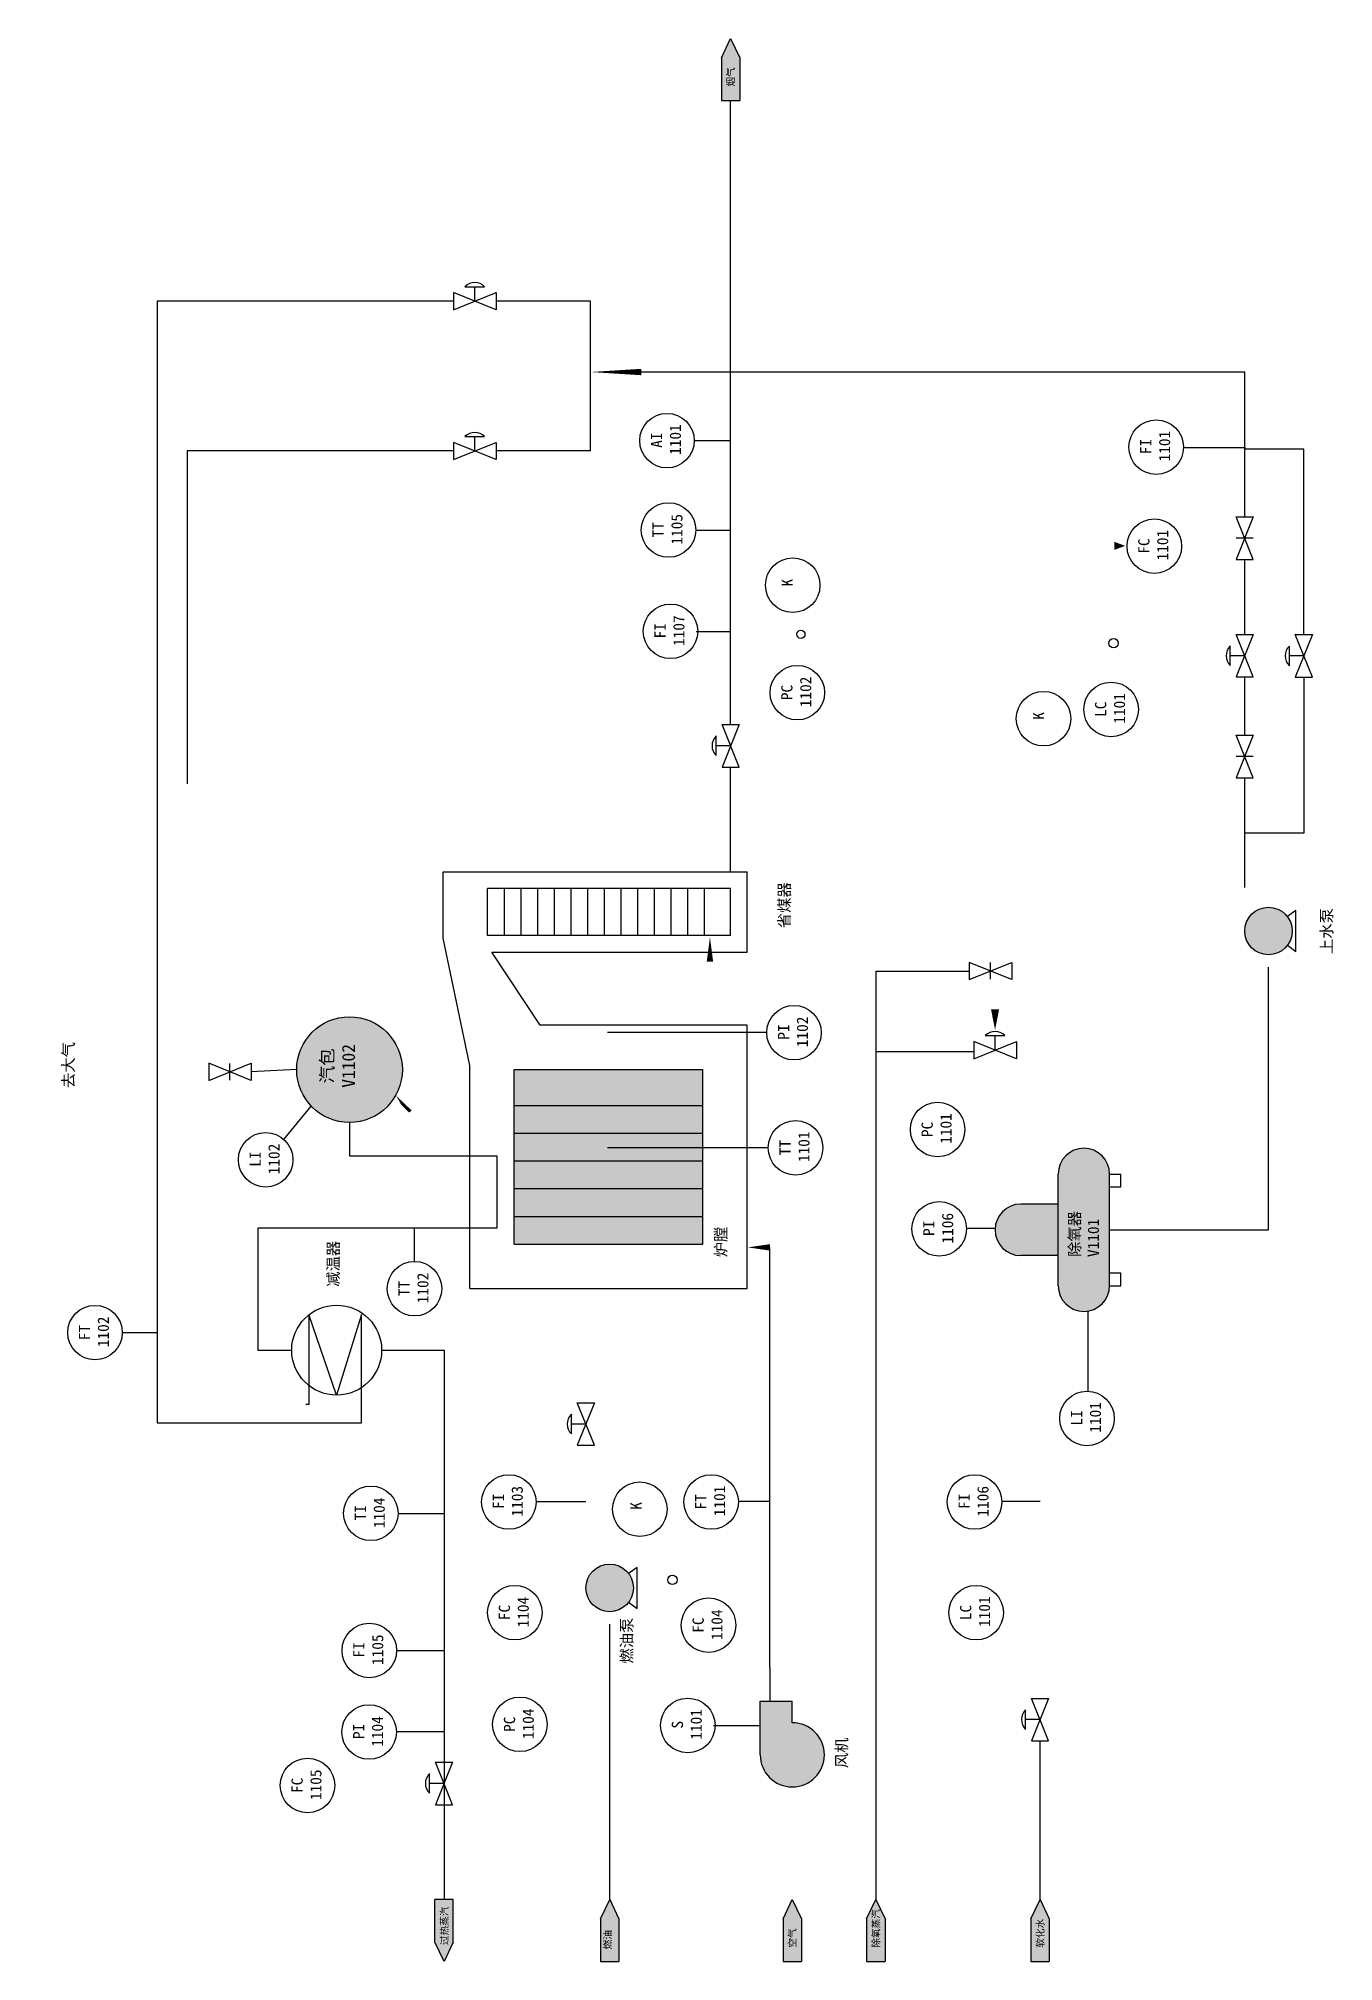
# Model space of a CAD drawing. Header units: millimetres. Extents: x 2177 to 15702, y 726 to 7744.
# Drawn here: x 11670 to 15702, y 1757 to 7744 of the extents above; entities that cross this region are included whole.
import ezdxf
from ezdxf.enums import TextEntityAlignment as Align

# ---------------------------------------------------------------- set-up
doc = ezdxf.new("R2010")
doc.units = ezdxf.units.MM
doc.styles.get("Standard").update_dxf_attribs({"font": ''})
doc.styles.get('Standard').set_extended_font_data('SimSun')
pattern_1 = [(90, (16427.961, -419.661), (-6.985, 4e-16), [5.08, -1.905]), (180, (16427.961, -419.661), (-9e-16, -6.985), [5.08, -1.905])]

msp = doc.modelspace()

# ---------------------------------------------------------------- texts
for s, height, p in [('烟气', 22, (13836.1, 7593.6)), ('K', 35, (14018, 6037.4)), ('K', 35, (14800.7, 5622.8)), ('省煤器', 35, (14009.3, 4973.8)), ('上水泵', 35, (15697.8, 4893.5)), ('去大气', 35, (11780.2, 4476.3)), ('炉膛', 35, (13811.5, 3949.5)), ('减温器', 35, (12604.6, 3857.5)), ('K', 35, (13547.5, 3163.6)), ('燃油泵', 35, (13518.6, 2684.7)), ('风机', 35, (14187.6, 2359.1)), ('除氧蒸汽', 22, (14288, 1800.3)), ('空气', 22, (14028, 1800.3)), ('软化水', 22, (14799.5, 1800.3)), ('燃油', 22, (13452.9, 1795.2))]:
    msp.add_text(s, height=height, rotation=90).set_placement(p)
msp.add_text('过热蒸汽', height=22, rotation=90).set_placement((12933, 1868.4), align=Align.MIDDLE)
at = {"char_height": 35, "attachment_point": 1, "rotation": 90}
for s, insert in [('\\pi-22.361;AI\\P\\pi-44.431;1101', (13576.4, 6491.7)), ('\\pi-21.972;FI\\P\\pi-44.431;1101', (15099.6, 6471.4)), ('\\pi-23.333;TT\\P\\pi-45.403;1105', (13581.3, 6213.4)), ('\\pi-23.431;FC\\P\\pi-44.431;1101', (15093.6, 6163.1)), ('\\pi-21.972;FI\\P\\pi-45.5;1107', (13587.4, 5898)), ('\\pi-23.431;PC\\P\\pi-45.403;1102', (13982.2, 5707.2)), ('\\pi-23.236;LC\\P\\pi-44.431;1101', (14959.1, 5654.9)), ('\\pi-21.972;PI\\P\\pi-45.403;1102', (13971.9, 4648.8)), ('\\pi-23.431;PC\\P\\pi-44.431;1101', (14419, 4347.1)), ('\\pi-23.333;TT\\P\\pi-44.431;1101', (13976.7, 4290.2)), ('\\pi-21.778;LI\\P\\pi-45.403;1102', (12326.9, 4253.1)), ('\\pi-21.972;PI\\P\\pi-45.597;1106', (14424.1, 4037.8)), ('\\pi-23.333;TT\\P\\pi-45.403;1102', (12790.4, 3851.7)), ('\\pi-23.431;FT\\P\\pi-45.403;1102', (11795.5, 3715)), ('\\pi-21.778;LI\\P\\pi-44.431;1101', (14884.1, 3447.8)), ('\\pi-21.972;FI\\P\\pi-45.403;1103', (13084.1, 3187.8)), ('\\pi-23.431;FT\\P\\pi-44.431;1101', (13714.1, 3187.8)), ('\\pi-21.972;FI\\P\\pi-45.597;1106', (14534.1, 3187.8)), ('\\pi-21.875;TI\\P\\pi-46.083;1104', (12654.4, 3152.3)), ('\\pi-23.431;FC\\P\\pi-46.083;1104', (13102.7, 2843.3)), ('\\pi-23.236;LC\\P\\pi-44.431;1101', (14538.9, 2843.1)), ('\\pi-23.431;FC\\P\\pi-46.083;1104', (13705.9, 2804.2)), ('\\pi-21.972;FI\\P\\pi-45.403;1105', (12649.6, 2725.6)), ('\\pi-21.972;PI\\P\\pi-46.083;1104', (12649, 2471.7)), ('\\pi-23.431;PC\\P\\pi-46.083;1104', (13118.5, 2495.5)), ('\\pi-9.9167;S\\P\\pi-44.431;1101', (13641.3, 2492.2)), ('\\pi-23.431;FC\\P\\pi-45.403;1105', (12457.3, 2305.2))]:
    msp.add_mtext(s, dxfattribs=dict(at, insert=insert))
at = {"rotation": 90}
for s, width, insert, char_height, attachment_point in [('汽包\\PV1102', 210, (12548, 4545.3), 40, 2), ('除氧器\\PV1101', 230, (14878, 3950.3), 35, 1)]:
    msp.add_mtext_dynamic_manual_height_columns(s, width=width, gutter_width=110, heights=[0], dxfattribs=dict(at, insert=insert, char_height=char_height, attachment_point=attachment_point))

# ---------------------------------------------------------------- blocks, each defined once
blk = doc.blocks.new('风机')
for p, q in [((0, 92.5), (155.1, 92.5)), ((155.1, 92.5), (155.1, 0)), ((92.5, 0), (155.1, 0))]:
    blk.add_line(p, q)
blk.add_arc((0, 0), 92.5, 90, 0)
blk = doc.blocks.new('调节阀')
for p, q in [((-66.2, -26.7), (66.2, 26.7)), ((66.2, -26.7), (-66.2, 26.7)), ((-66.2, 26.7), (-66.2, -26.7)), ((-30.6, 45.1), (30.6, 45.1)), ((0, 0), (0, 45.1)), ((66.2, 26.7), (66.2, -26.7))]:
    blk.add_line(p, q)
blk.add_arc((0, 14.5), 43.3, 45, 135)
blk = doc.blocks.new('阀门')
for p, q in [((-66.2, -26.7), (66.2, 26.7)), ((66.2, -26.7), (-66.2, 26.7)), ((-66.2, 26.7), (-66.2, -26.7)), ((0, -26), (0, 26)), ((66.2, 26.7), (66.2, -26.7))]:
    blk.add_line(p, q)
blk = doc.blocks.new('除氧器')
for p, q in [((-80, -116.5), (-80, 0)), ((80, -116.5), (80, 0)), ((-173.8, -116.5), (173.8, -116.5)), ((-173.8, -276.5), (173.8, -276.5)), ((-173.8, -276.5), (-173.8, -311.9)), ((-133.8, -276.5), (-133.8, -311.9)), ((133.8, -276.5), (133.8, -311.9)), ((173.8, -276.5), (173.8, -311.9)), ((-173.8, -311.9), (-133.8, -311.9)), ((133.8, -311.9), (173.8, -311.9))]:
    blk.add_line(p, q)
for centre, start, end in [((0, 0), 0, 180), ((-173.8, -196.5), 90, 270), ((173.8, -196.5), 270, 90)]:
    blk.add_arc(centre, 80, start, end)
blk = doc.blocks.new('进出标志')
for p, q in [((-41.6, 20), (-134.2, 20)), ((-134.2, 20), (-134.2, -20)), ((-41.6, 20), (0, 0)), ((0, 0), (-41.6, -20)), ((-41.6, -20), (-134.2, -20))]:
    blk.add_line(p, q)
blk = doc.blocks.new('锅炉')
for p, q in [((402, 500), (631, 547.9)), ((631, 547.9), (750.6, 547.9)), ((750.6, 547.9), (750.6, 0)), ((0, 500), (0, 0)), ((0, 500), (402, 500)), ((474.3, 373.3), (605.8, 460)), ((605.8, 460), (605.8, 0)), ((635.8, 30), (635.8, 467.9)), ((635.8, 467.9), (720.6, 467.9)), ((720.6, 30), (720.6, 467.9)), ((80, 420), (394.3, 420)), ((80, 420), (80, 80)), ((130, 420), (130, 80)), ((180, 420), (180, 80)), ((230, 420), (230, 80)), ((280, 420), (280, 80)), ((330, 420), (330, 80)), ((394.3, 420), (394.3, 80)), ((720.6, 437.9), (635.8, 437.9)), ((720.6, 407.9), (635.8, 407.9)), ((720.6, 407.9), (635.8, 407.9)), ((720.6, 407.9), (635.8, 407.9)), ((474.3, 0), (474.3, 373.3)), ((720.6, 377.9), (635.8, 377.9)), ((720.6, 347.9), (635.8, 347.9)), ((720.6, 317.9), (635.8, 317.9)), ((720.6, 287.9), (635.8, 287.9)), ((720.6, 257.9), (635.8, 257.9)), ((720.6, 227.9), (635.8, 227.9)), ((720.6, 197.9), (635.8, 197.9)), ((720.6, 167.9), (635.8, 167.9)), ((720.6, 137.9), (635.8, 137.9)), ((720.6, 107.9), (635.8, 107.9)), ((80, 80), (394.3, 80)), ((720.6, 77.9), (635.8, 77.9)), ((0, 0), (474.3, 0)), ((635.8, 30), (720.6, 30)), ((605.8, 0), (750.6, 0))]:
    blk.add_line(p, q)
blk = doc.blocks.new('泵')
for p, q in [((-44.6, -59.1), (-64, -85.6)), ((64, -85.6), (44.6, -59.1)), ((-64, -85.6), (64, -85.6)), ((-64, -85.6), (64, -85.6))]:
    blk.add_line(p, q)
for points in [[(0, 74, 0, 0, 0), (84.6, 74, 20, 0, 0), (134.8, 74, 0, 0, 0)], [(-112.6, 0, 0, 0, 0), (-46.4, 0, 20, 0, 0), (0, 0, 0, 0, 0)]]:
    blk.add_lwpolyline(points, format="xyseb")
blk.add_circle((0, 0), 74)

# ---------------------------------------------------------------- hatches: boundary and pattern name
at = {"true_color": 0xccccc7}
h = msp.add_hatch(dxfattribs=at)
h.set_pattern_fill('ANGLE', color=9, angle=90)
h.set_pattern_definition(pattern_1)
h.paths.add_polyline_path([(14728, 3954.9), (14844.5, 3954.9), (14844.5, 4114.9), (14728, 4114.9, 1)])
h.paths.add_polyline_path([(15004.5, 4208.7, 1), (14844.5, 4208.7), (14844.5, 3861.1, 1), (15004.5, 3861.1)])
h.paths.add_polyline_path([(12473.4, 4533.6, 1), (12802.5, 4533.6, 1)])
h.paths.add_polyline_path([(13987.7, 1757.2), (14045.3, 1757.2), (14045.3, 1890.4), (14016.5, 1950.4), (13987.7, 1890.4)])
h.paths.add_polyline_path([(13419.2, 1757.2), (13476.8, 1757.2), (13476.8, 1890.4), (13448, 1950.4), (13419.2, 1890.4)])
h.paths.add_polyline_path([(14305.3, 1757.2), (14305.3, 1890.4), (14276.5, 1950.4), (14247.7, 1890.4), (14247.7, 1757.2)])
h.paths.add_polyline_path([(14816.8, 1890.4), (14788, 1950.4), (14759.2, 1890.4), (14759.2, 1757.2), (14816.8, 1757.2)])
h.paths.add_polyline_path([(13795.8, 7683.6), (13795.8, 7550.4), (13853.4, 7550.4), (13853.4, 7683.6), (13824.6, 7743.6)])
h.paths.add_polyline_path([(12903.6, 1950.4), (12903.6, 1817.1), (12932.4, 1757.2), (12961.2, 1817.1), (12961.2, 1950.4)])
h.paths.add_polyline_path([(14992.9, 3936.7), (14992.9, 4103.6), (14867.3, 4103.6), (14867.3, 3936.7)], flags=24)
h.paths.add_polyline_path([(12679.5, 4465.6), (12679.5, 4627.8), (12536, 4627.8), (12536, 4465.6)], flags=24)
h.paths.add_polyline_path([(14038.5, 1793.1), (14038.5, 1870.1), (13995.2, 1870.1), (13995.2, 1793.1)], flags=24)
h.paths.add_polyline_path([(13463.6, 1788), (13463.6, 1865), (13420.1, 1865), (13420.1, 1788)], flags=24)
h.paths.add_polyline_path([(14298.7, 1793), (14298.7, 1932.8), (14254.9, 1932.8), (14254.9, 1793)], flags=24)
h.paths.add_polyline_path([(14809.8, 1793.2), (14809.8, 1901.4), (14766.7, 1901.4), (14766.7, 1793.2)], flags=24)
h.paths.add_polyline_path([(13846.6, 7586.3), (13846.6, 7663.3), (13803.4, 7663.3), (13803.4, 7586.3)], flags=24)
h.paths.add_polyline_path([(12954.9, 1798.5), (12954.9, 1938.3), (12911.1, 1938.3), (12911.1, 1798.5)], flags=25)
at = {"true_color": 0xa8717f}
h = msp.add_hatch(dxfattribs=at)
h.set_pattern_fill('ANGLE', color=243, angle=90)
h.set_pattern_definition(pattern_1)
h.paths.add_polyline_path([(13876.5, 3852.2), (13876.5, 4290.2), (13738.2, 4290.2), (13738.2, 3990.4), (13150.7, 3990.4), (13150.7, 4336), (13012.5, 4336), (13012.5, 4265.5), (13096.5, 4265.5), (13096.5, 4040), (13012.5, 4040), (13012.5, 3852.2)], flags=0)
h.paths.add_polyline_path([(13150.7, 4533.6), (13150.7, 4422.4), (13738.2, 4422.4), (13738.2, 4533.6)], flags=0)
h.paths.add_polyline_path([(13738.2, 4336), (13738.2, 4422.4), (13150.7, 4422.4), (13150.7, 4336)], flags=0)
h.paths.add_polyline_path([(13738.2, 4249.6), (13738.2, 4336), (13150.7, 4336), (13150.7, 4249.6)], flags=0)
h.paths.add_polyline_path([(13150.7, 4163.2), (13150.7, 4076.8), (13738.2, 4076.8), (13738.2, 4163.2)], flags=0)
h.paths.add_polyline_path([(13738.2, 3990.4), (13738.2, 4076.8), (13150.7, 4076.8), (13150.7, 3990.4)], flags=0)
h.paths.add_polyline_path([(13738.2, 4163.2), (13738.2, 4249.6), (13150.7, 4249.6), (13150.7, 4163.2)], flags=0)
h.paths.add_polyline_path([(13738.2, 3990.4), (13150.7, 3990.4), (13150.7, 4533.6), (13078, 4533.6), (13012.5, 4533.6), (13012.5, 3852.2), (13876.5, 3852.2), (13876.5, 4671.8), (13231.4, 4671.8), (13100.9, 4869.5), (12945, 4869.5), (13015.3, 4533.6), (13078, 4533.6), (13158, 4533.6), (13738.2, 4533.6)], flags=0)
h.paths.add_polyline_path([(13012.5, 4546.9), (13012.5, 3852.2), (13876.5, 3852.2), (13876.5, 4671.8), (13231.4, 4671.8), (13081.5, 4898.9), (13876.5, 4898.9), (13876.5, 5149.3), (12929.8, 5149.3), (12929.8, 4942.5)], flags=17)
h.paths.add_polyline_path([(13068, 4950.8), (13068, 5097.4), (13824.6, 5097.4), (13824.6, 4950.8)], flags=0)
h.paths.add_polyline_path([(13119.8, 5097.4), (13068, 5097.4), (13068, 4950.8), (13119.8, 4950.8)], flags=0)
h.paths.add_polyline_path([(13078, 4533.6), (13012.5, 4533.6), (13012.5, 3852.2), (13876.5, 3852.2), (13876.5, 4671.8), (13231.4, 4671.8), (13081.5, 4898.9), (13876.5, 4898.9), (13876.5, 5149.3), (12929.8, 5149.3), (12929.8, 4942.5), (13015.3, 4533.6), (13078, 4533.6), (13158, 4533.6), (13738.2, 4533.6), (13738.2, 3990.4), (13150.7, 3990.4), (13150.7, 4533.6)], flags=17)
h.paths.add_polyline_path([(13741.9, 5097.4), (13690.1, 5097.4), (13690.1, 4950.8), (13741.9, 4950.8)], flags=0)
h.paths.add_polyline_path([(13119.8, 4950.8), (13171.7, 4950.8), (13171.7, 5097.4), (13119.8, 5097.4)], flags=0)
h.paths.add_polyline_path([(13223.5, 5097.4), (13171.7, 5097.4), (13171.7, 4950.8), (13223.5, 4950.8)], flags=0)
h.paths.add_polyline_path([(13275.4, 5097.4), (13223.5, 5097.4), (13223.5, 4950.8), (13275.4, 4950.8)], flags=0)
h.paths.add_polyline_path([(13327.2, 5097.4), (13275.4, 5097.4), (13275.4, 4950.8), (13327.2, 4950.8)], flags=0)
h.paths.add_polyline_path([(13379, 5097.4), (13327.2, 5097.4), (13327.2, 4950.8), (13379, 4950.8)], flags=0)
h.paths.add_polyline_path([(13827.9, 3938.1), (13827.9, 4060.5), (13759.4, 4060.5), (13759.4, 3938.1)], flags=8)
at = {"true_color": 0x6b6a61}
h = msp.add_hatch(dxfattribs=at)
h.set_pattern_fill('ANGLE', color=251, angle=90)
h.set_pattern_definition(pattern_1)
h.paths.add_polyline_path([(14016.5, 2500.6), (14016.5, 2568.2), (13916.6, 2568.2), (13916.6, 2400.7, 2.414214)])
h.paths.add_polyline_path([(13373.9, 2920.3, 1), (13522, 2920.3, 1)])
h.paths.add_polyline_path([(15425, 4965.3, 1), (15573.1, 4965.3, 1)])

# ---------------------------------------------------------------- linework, layer by layer
for p, q in [((12039.1, 6925.8), (12039.1, 6791.4)), ((13388, 6459.4), (13388, 6925.8)), ((13711.3, 6491.7), (13822.7, 6491.7)), ((15238, 6470.3), (15428, 6470.3)), ((12258, 6459.4), (12132.5, 6459.4)), ((12132.5, 6459.4), (12132.5, 6055.5)), ((15609.3, 6465.1), (15424.5, 6465.1)), ((15609.3, 5887.8), (15609.3, 6465.1)), ((13716.1, 6213.4), (13822.7, 6213.4)), ((15425, 5888.3), (15425, 6122)), ((13717.4, 5898), (13822.7, 5898)), ((15425, 5574.4), (15425, 5755.9)), ((15610.6, 5271), (15610.6, 5755.9)), ((15425, 5100.1), (15425, 5442)), ((15425, 5271), (15610.6, 5271)), ((13937, 4648.8), (13441.5, 4648.8)), ((12433.6, 4316.2), (12518.9, 4420)), ((12638, 4369.1), (12638, 4265.5)), ((12638, 4265.5), (13096.5, 4265.5)), ((13096.5, 4265.5), (13096.5, 4040)), ((13941.9, 4290.2), (13441.5, 4290.2)), ((12840.4, 3936.5), (12840.4, 4040.2)), ((14558, 4040.3), (14648, 4040.3)), ((14938, 3530.3), (14938, 3780.3)), ((11930.4, 3715), (12038.6, 3715)), ((12511.5, 3770.5), (12511.5, 3491.2)), ((12511.5, 3491.2), (12501.9, 3491.2)), ((13373.9, 3187.8), (13220.1, 3187.8)), ((13848, 3190.3), (13948, 3190.3)), ((14668, 3190.3), (14788, 3190.3)), ((12789.3, 3152.3), (12931.8, 3152.3)), ((12784.4, 2725.6), (12931.8, 2725.6)), ((13947.1, 2672.3), (13947.1, 2568.2)), ((12787.8, 2473.7), (12933.7, 2473.7)), ((13771.3, 2492.2), (13916, 2492.2)), ((13448, 1950.4), (13448, 2408.4)), ((14788, 2010.3), (14788, 2444.2)), ((14788, 1950.4), (14788, 2010.3))]:
    msp.add_line(p, q)
for points in [[(13824.6, 5607.8), (13824.6, 7550.4)], [(12961.8, 6925.8), (12039.1, 6925.8)], [(13388, 6925.8), (13098, 6925.8)], [(12039.1, 6791.4), (12039.1, 3556), (12039.1, 3500.7), (12039.1, 3500.7), (12039.1, 3434.3), (12675.5, 3434.3), (12675.5, 3771.5), (12598, 3520.3), (12511.2, 3771.5), (12511.1, 3770.2)], [(15425, 6254.3), (15425, 6705.2), (13547, 6705.2)], [(12961.8, 6459.4), (12628, 6459.4), (12258, 6459.4)], [(13388, 6459.4), (13098, 6459.4)], [(12132.5, 6055.5), (12132.5, 5423.3)], [(13824.6, 5149.3), (13824.6, 5475.5)], [(15004.5, 4034.9), (15499.1, 4034.9), (15499.1, 4852.7)], [(14278, 1950.3), (14278, 4590.3), (14278, 4840.3), (14568, 4840.3)], [(14278, 4590.3), (14581.7, 4590.3)], [(12473.4, 4533.6), (12332.1, 4526.8)], [(13096.5, 4040), (12352.2, 4040), (12352.2, 3660.3), (12458, 3660.3)], [(13947.1, 2672.3), (13947.1, 3980.3)], [(12738, 3660.3), (12932.4, 3660.3), (12932.4, 1950.4)], [(13448, 2408.4), (13448, 2807.7)]]:
    msp.add_lwpolyline(points)
for points in [[(13547, 6705.2, 20, 0, 0), (13388, 6705.2, 0, 0, 0)], [(13629, 6407.5, 0, 0, 0), (13629, 6354.2, 0, 0, 0), (14192, 6354.2, 0, 0, 0), (14192, 3507.8, 0, 0, 0), (13652.6, 3507.8, 0, 0, 0), (13652.6, 2985.5, 20, 0, 0), (13652.6, 2954.3, 0, 0, 0)], [(15156, 6386.8, 0, 0, 0), (15156, 6293.7, 25, 0, 0), (15155, 6247.1, 0, 0, 0)], [(15019.1, 5875.5, 0, 0, 0), (15019.1, 6164.1, 25, 0, 0), (15053, 6164.1, 0, 0, 0)], [(13771.5, 3279.9, 0, 0, 0), (13771.5, 3373.2, 0, 0, 0), (14221.4, 3373.2, 0, 0, 0), (14221.4, 6045.8, 0, 0, 0), (14145.1, 6045.8, 20, 0, 0), (14111.2, 6045.8, 0, 0, 0)], [(15151.2, 6078.5, 0, 0, 0), (15151.2, 5822.1, 0, 0, 0), (15324.5, 5822.1, 0, 0, 0), (15324.5, 5822.1, 0, 0, 0), (15324.5, 5822.1, 25, 0, 0), (15367.2, 5822.1, 0, 0, 0)], [(14047.6, 5956.8, 0, 0, 0), (14047.6, 5935.6, 20, 0, 0), (14047.6, 5897.4, 0, 0, 0)], [(14031.4, 5889.2, 0, 0, 0), (13898.6, 5889.2, 0, 0, 0), (13898.6, 5683.1, 0, 0, 0), (13710.9, 5683.1, 0, 0, 0), (13710.9, 5543.5, 0, 0, 0), (13729.2, 5543.5, 20, 0, 0), (13760.7, 5543.5, 0, 0, 0)], [(14043.4, 5791.4, 0, 0, 0), (14043.4, 5833.8, 20, 0, 0), (14043.4, 5884.7, 0, 0, 0)], [(14806, 5710.7, 0, 0, 0), (14806, 5858.6, 0, 0, 0), (14985.2, 5858.6, 25, 0, 0), (15009.1, 5858.6, 0, 0, 0)], [(15016.7, 5737.3, 0, 0, 0), (15016.7, 5812.5, 25, 0, 0), (15016.7, 5856.1, 0, 0, 0)], [(14032.9, 4738.2, 0, 0, 0), (14032.9, 5570.2, 20, 0, 0), (14032.9, 5615.3, 0, 0, 0)], [(12615, 2719.2, 0, 0, 0), (11682.1, 2719.2, 0, 0, 0), (11682.1, 5344.2, 0, 0, 0), (14809.9, 5344.2, 0, 0, 0), (14809.9, 5448.9, 0, 0, 0), (14809.9, 5448.9, 25, 0, 0), (14809.9, 5541.4, 0, 0, 0)], [(12382.7, 4337.7, 0, 0, 0), (12382.7, 5241.9, 0, 0, 0), (15013.6, 5241.9, 0, 0, 0), (15013.6, 5449.7, 25, 0, 0), (15013.6, 5547.5, 0, 0, 0)], [(12132.5, 5423.3, 0, 0, 0), (12132.5, 4964.3, 20, 0, 0), (12132.5, 4869.5, 0, 0, 0)], [(12929.8, 5045.9, 0, 0, 0), (12638, 5045.9, 0, 0, 0), (12638, 4780.3, 20, 0, 0), (12638, 4710.3, 0, 0, 0)], [(12511.5, 3491.2, 0, 0, 0), (12132.5, 3491.2, 0, 0, 0), (12132.5, 4756.7, 20, 0, 0), (12132.5, 4869.5, 0, 0, 0), (13760.2, 4869.5, 20, 0, 0), (13760.2, 4946.2, 0, 0, 0)], [(14708, 4840.3, 0, 0, 0), (14938, 4840.3, 0, 0, 0), (14938, 4400.3, 20, 0, 0), (14938, 4310.3, 0, 0, 0)], [(14474.3, 4431.8, 0, 0, 0), (14474.3, 4720.9, 0, 0, 0), (14647.9, 4720.9, 0, 0, 0), (14647.9, 4720.9, 25, 0, 0), (14647.9, 4657, 0, 0, 0)], [(14714.1, 4594.4, 0, 0, 0), (14789.2, 4594.4, 0, 0, 0), (14789.2, 4182.5, 20, 0, 0), (14789.2, 4114.9, 0, 0, 0)], [(12199.7, 4526.8, 0, 0, 0), (11911.9, 4526.8, 20, 0, 0), (11826.9, 4526.8, 0, 0, 0)], [(12802.5, 4533.6, 0, 0, 0), (13078, 4533.6, 20, 0, 0), (13158, 4533.6, 0, 0, 0)], [(13150.7, 4336, 0, 0, 0), (12888, 4336, 0, 0, 0), (12823.7, 4400.2, 20, 0, 0), (12782.9, 4452.8, 0, 0, 0)], [(14478.5, 4122.5, 0, 0, 0), (14478.5, 4217.1, 25, 0, 0), (14478.5, 4258.5, 0, 0, 0)], [(13947.1, 3980.3, 0, 0, 0), (13947.1, 3980.3, 20, 0, 0), (13878, 3980.3, 0, 0, 0)], [(14788, 2576.5, 0, 0, 0), (14788, 3880.3, 20, 0, 0), (14788, 3950.3, 0, 0, 0)], [(13373.9, 3055.1, 0, 0, 0), (13373.9, 3805.4, 20, 0, 0), (13373.9, 3851.4, 0, 0, 0)], [(13067.8, 2849.3, 0, 0, 0), (12980.9, 2849.3, 0, 0, 0), (12980.9, 3430.1, 0, 0, 0), (13253.3, 3430.1, 20, 0, 0), (13304.6, 3430.1, 0, 0, 0)], [(13136.1, 3272.8, 0, 0, 0), (13136.1, 3347.7, 0, 0, 0), (13545.3, 3347.7, 0, 0, 0), (13545.3, 3300.3, 20, 0, 0), (13545.3, 3257.8, 0, 0, 0)], [(14942.8, 3363.4, 0, 0, 0), (14942.8, 2837, 0, 0, 0), (14718.7, 2837, 25, 0, 0), (14677.5, 2837, 0, 0, 0)], [(13138.8, 3106.1, 0, 0, 0), (13138.8, 2995.5, 20, 0, 0), (13138.8, 2944.1, 0, 0, 0)], [(13548.8, 3077.5, 0, 0, 0), (13548.8, 2958.8, 0, 0, 0), (13602.9, 2958.8, 20, 0, 0), (13633.9, 2958.8, 0, 0, 0)], [(13777.4, 3100.1, 0, 0, 0), (13777.4, 2957.4, 20, 0, 0), (13777.4, 2901.8, 0, 0, 0)], [(13639, 2925.3, 0, 0, 0), (13639, 2814.3, 0, 0, 0), (13646.7, 2814.3, 20, 0, 0), (13667.4, 2814.3, 0, 0, 0)], [(13182.3, 2580.6, 0, 0, 0), (13182.3, 2699.1, 20, 0, 0), (13182.3, 2750.5, 0, 0, 0)], [(14594.3, 2758.4, 0, 0, 0), (14594.3, 2510.3, 0, 0, 0), (14670, 2510.3, 25, 0, 0), (14730.1, 2510.3, 0, 0, 0)], [(13754.6, 2719.5, 0, 0, 0), (13754.6, 2649.9, 0, 0, 0), (13675.1, 2649.9, 0, 0, 0), (13675.1, 2615.1, 20, 0, 0), (13675.1, 2582.8, 0, 0, 0)], [(12704.7, 2649, 0, 0, 0), (12704.7, 2602, 0, 0, 0), (12503.5, 2602, 0, 0, 0), (12503.5, 2424.2, 20, 0, 0), (12503.5, 2392.8, 0, 0, 0)], [(12704.6, 2387, 0, 0, 0), (12704.6, 2157.8, 0, 0, 0), (13170.4, 2157.8, 0, 0, 0), (13170.4, 2335.6, 20, 0, 0), (13170.4, 2394.9, 0, 0, 0), (13170.4, 2387, 0, 0, 0)], [(12498.3, 2220.2, 0, 0, 0), (12498.3, 2181, 0, 0, 0), (12824.9, 2181, 0, 0, 0), (12824.9, 2311.7, 0, 0, 0), (12845.8, 2311.7, 20, 0, 0), (12877.1, 2311.7, 0, 0, 0)], [(14016.5, 1950.4, 0, 0, 0), (14016.5, 2260.3, 20, 0, 0), (14016.5, 2300.3, 0, 0, 0)]]:
    msp.add_lwpolyline(points, format="xyseb")
for centre, radius in [((13626.4, 6491.7), 84.9), ((15149.6, 6471.4), 84.9), ((13631.3, 6213.4), 84.9), ((15143.6, 6163.1), 84.9), ((14017.9, 6041.6), 84.9), ((13637.4, 5898), 84.9), ((14043.4, 5888.9), 12.7), ((15016.7, 5861), 14.5), ((14032.2, 5707.2), 84.9), ((14798.9, 5626.2), 84.9), ((15009.1, 5654.9), 84.9), ((14021.9, 4648.8), 84.9), ((12638, 4533.6), 164.5), ((14469, 4347.1), 84.9), ((14026.7, 4290.2), 84.9), ((12376.9, 4253.1), 84.9), ((14474.1, 4037.8), 84.9), ((12840.4, 3851.7), 84.9), ((11845.5, 3715), 84.9), ((12598, 3660.3), 140), ((14934.1, 3447.8), 84.9), ((12704.4, 3152.3), 84.9), ((13134.1, 3187.8), 84.9), ((13541.9, 3165.2), 84.9), ((13764.1, 3187.8), 84.9), ((14584.1, 3187.8), 84.9), ((13643.5, 2945.2), 14.5), ((13152.7, 2843.3), 84.9), ((13755.9, 2804.2), 84.9), ((14588.9, 2843.1), 84.9), ((12699.6, 2725.6), 84.9), ((13168.5, 2495.5), 84.9), ((13691.3, 2492.2), 84.9), ((12699, 2471.7), 84.9), ((12507.3, 2305.2), 84.9)]:
    msp.add_circle(centre, radius)

# ---------------------------------------------------------------- block references
for name, p, xscale, yscale, zscale, rotation in [('进出标志', (13824.6, 7743.6), 1.44, 1.44, 1.44, 90), ('锅炉', (13876.5, 3852.2), 1.728, 1.728, 1.728, 90), ('风机', (14016.5, 2400.7), 1.080000000000109, 1.080000000000109, 1.080000000000109, 90), ('进出标志', (12932.4, 1757.2), 1.44, 1.44, 1.44, 270), ('进出标志', (13448, 1950.4), 1.44, 1.44, 1.44, 90), ('进出标志', (14016.5, 1950.4), 1.44, 1.44, 1.44, 90), ('进出标志', (14276.5, 1950.4), 1.44, 1.44, 1.44, 90), ('进出标志', (14788, 1950.4), 1.44, 1.44, 1.44, 90)]:
    msp.add_blockref(name, p, dxfattribs=dict(xscale=xscale, yscale=yscale, zscale=zscale, rotation=rotation))
for name, p in [('调节阀', (13028, 6925.8)), ('调节阀', (13028, 6459.4)), ('阀门', (14633.9, 4840.8)), ('调节阀', (14647.9, 4594.4)), ('阀门', (12265.9, 4526.8))]:
    msp.add_blockref(name, p)
at = {"rotation": 90}
for name, p in [('阀门', (15425, 6188.2)), ('调节阀', (15425, 5822.1)), ('调节阀', (15609.3, 5821.6)), ('调节阀', (13824.6, 5541.6)), ('阀门', (15425, 5508.2)), ('泵', (15499.1, 4965.3)), ('除氧器', (14728, 4034.9)), ('调节阀', (13373.9, 3430.3)), ('泵', (13448, 2920.3)), ('调节阀', (14788, 2510.3)), ('调节阀', (12932.1, 2311.6))]:
    msp.add_blockref(name, p, dxfattribs=at)

msp.set_redraw_order([(e.dxf.handle, doc.entitydb.next_handle()) for e in msp.query("TEXT MTEXT ATTDEF DIMENSION ARC_DIMENSION")])  # texts and dimensions are drawn at this point

doc.saveas('drawing.dxf')
